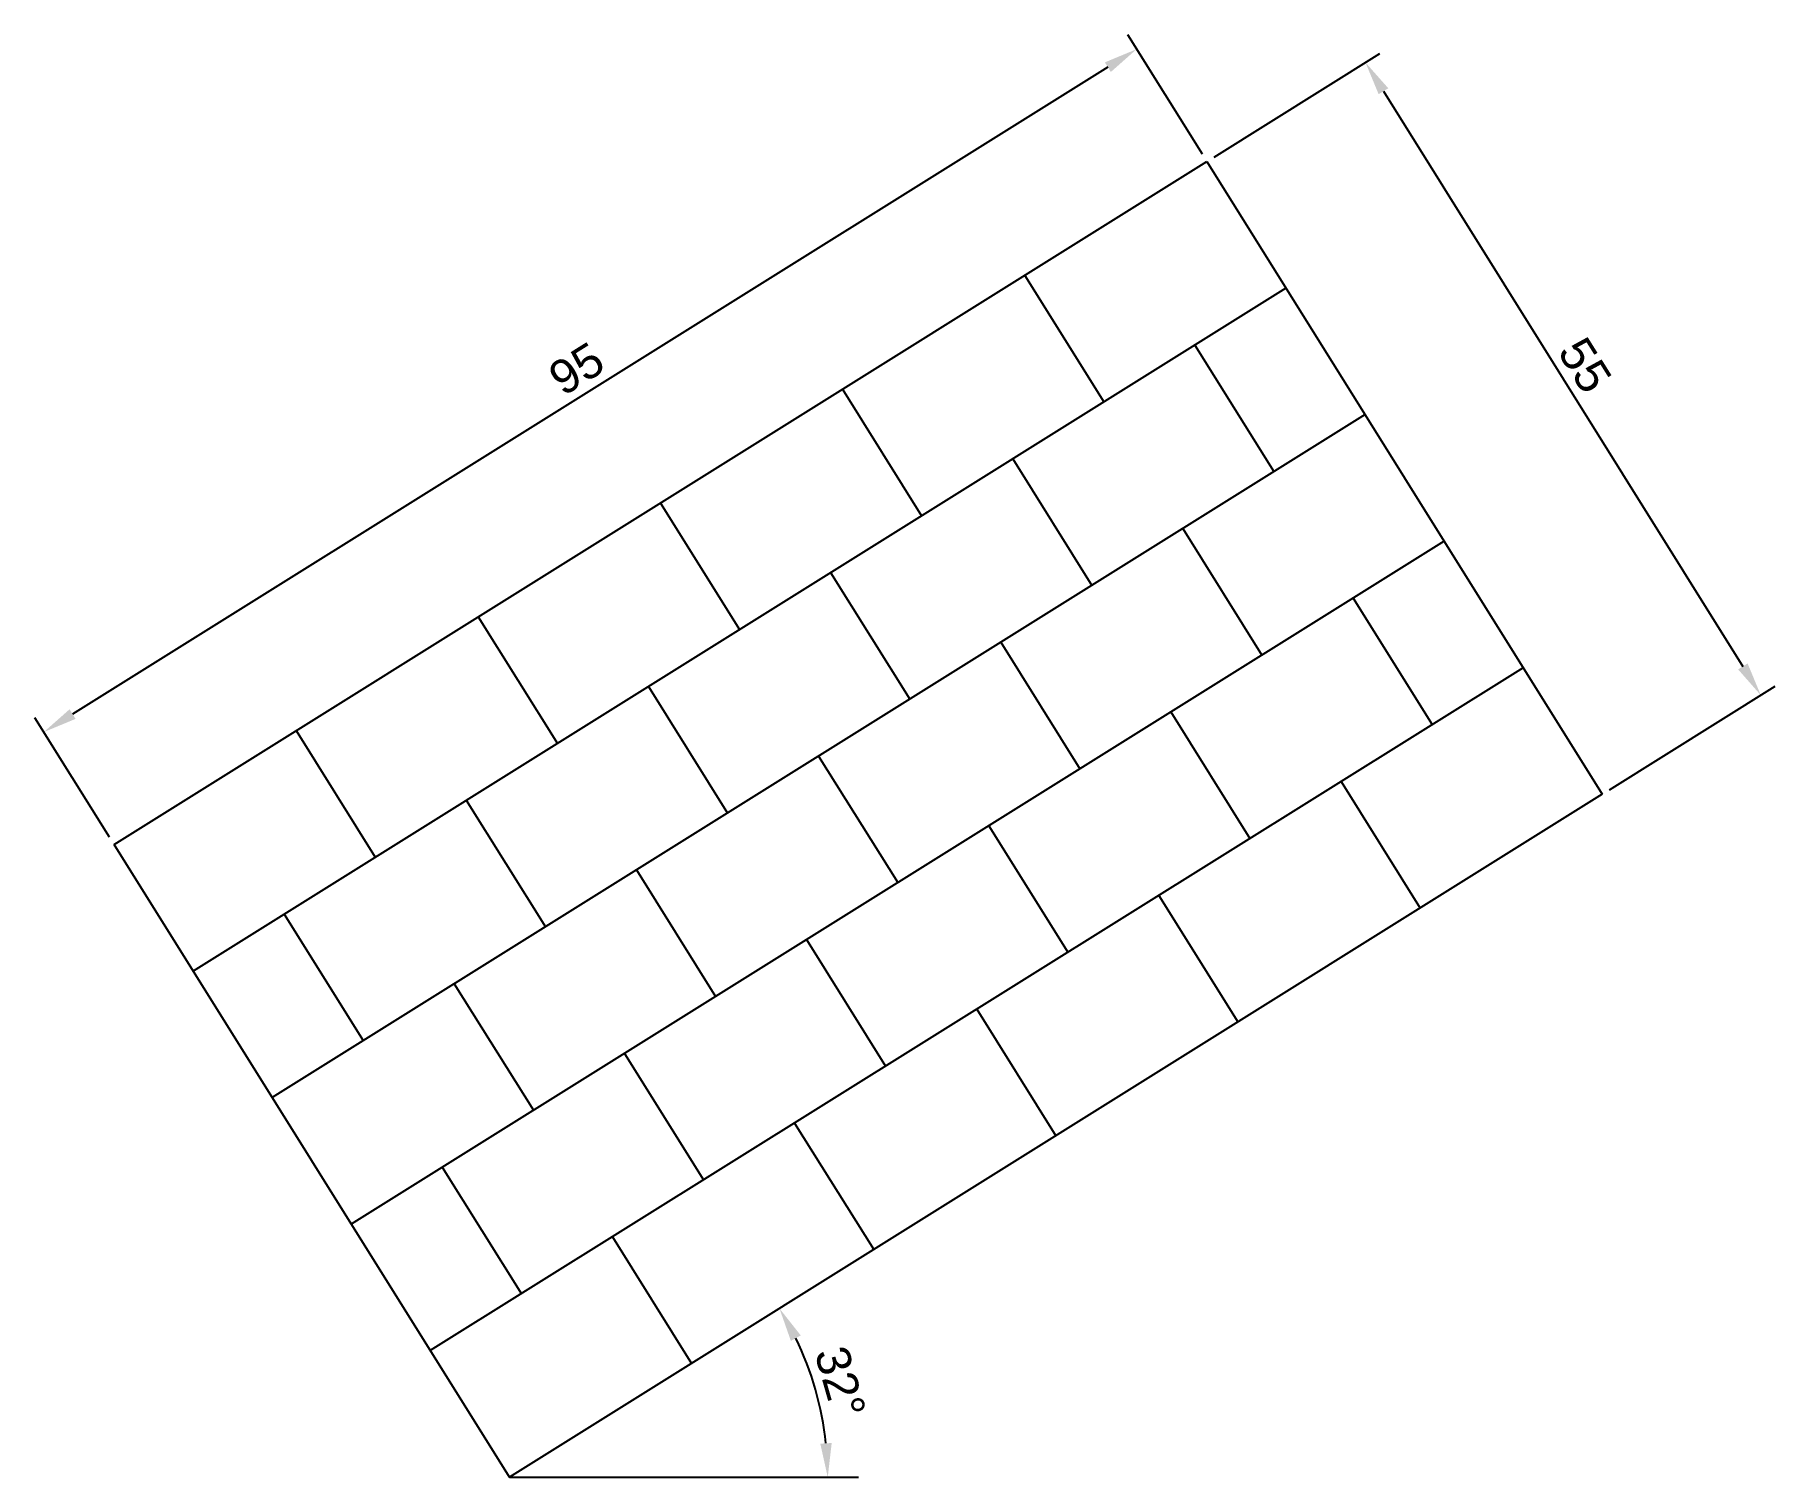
# Model space of a CAD drawing. Header units: millimetres. Extents: x 160 to 1325, y -518 to -340.
# Drawn here: x 765 to 893.3, y -455 to -348.7 of the extents above; entities that cross this region are included whole.
import ezdxf

# ---------------------------------------------------------------- set-up
doc = ezdxf.new("R2010")
doc.units = ezdxf.units.MM
doc.header["$PDMODE"] = 3
doc.styles.get("Standard").update_dxf_attribs({"font": 'arial.ttf'})
doc.dimstyles.new('副本 ISO-25', dxfattribs={"dimtxt": 2.5, "dimasz": 2.5, "dimexe": 1.25, "dimexo": 0.625, "dimtad": 1, "dimtxsty": 'Standard', "dimcen": 2.5, "dimadec": 0, "dimazin": 0, "dimtfac": 1, "dimtmove": 0, "dimatfit": 3, "dimfxl": 1, "dimarcsym": 0})

msp = doc.modelspace()

# ---------------------------------------------------------------- blocks, each defined once
blk = doc.blocks.new('*D58')
at = {"color": 0, "lineweight": -2, "transparency": 16777216}
blk.add_arc((800, -455), 23.47, 6.1049, 25.8951, dxfattribs=at)
at = {"color": 0, "transparency": 16777216}
for points in [[(820.75, -444.95), (821.48, -444.55), (819.91, -442.56)], [(823.76, -452.48), (822.92, -452.53), (823.47, -455)]]:
    blk.add_solid(points, dxfattribs=at)
at = {"layer": 'Defpoints', "color": 0, "transparency": 16777216}
for p in [(880.56, -404.66), (823.07, -450.66), (800, -455), (800, -455), (825.73, -455)]:
    blk.add_point(p, dxfattribs=at)
at = {"color": 0, "transparency": 16777216, "insert": (824.39, -448.01), "char_height": 2.5, "attachment_point": 5, "rotation": 286}
blk.add_mtext('32°', dxfattribs=at)
blk = doc.blocks.new('*D59')
at = {"color": 0, "lineweight": -2, "transparency": 16777216}
for p, q in [((851.95, -357.68), (864.17, -350.05)), ((864.43, -352.83), (890.93, -395.23)), ((881.09, -404.33), (893.31, -396.69))]:
    blk.add_line(p, q, dxfattribs=at)
at = {"color": 0, "transparency": 16777216}
for points in [[(864.79, -352.61), (864.08, -353.05), (863.11, -350.71)], [(891.28, -395.01), (890.58, -395.45), (892.25, -397.35)]]:
    blk.add_solid(points, dxfattribs=at)
at = {"layer": 'Defpoints', "color": 0, "transparency": 16777216}
for p in [(851.42, -358.02), (892.25, -397.35), (880.56, -404.66)]:
    blk.add_point(p, dxfattribs=at)
at = {"color": 0, "transparency": 16777216, "insert": (879.29, -373.03), "char_height": 2.5, "attachment_point": 5, "rotation": 302}
blk.add_mtext('55', dxfattribs=at)
blk = doc.blocks.new('*D60')
at = {"color": 0, "lineweight": -2, "transparency": 16777216}
for p, q in [((851.09, -357.48), (845.58, -348.67)), ((844.12, -351.06), (767.8, -398.75)), ((770.52, -407.83), (765.02, -399.01))]:
    blk.add_line(p, q, dxfattribs=at)
at = {"color": 0, "transparency": 16777216}
for points in [[(843.9, -350.7), (844.34, -351.41), (846.24, -349.73)], [(767.58, -398.39), (768.02, -399.1), (765.68, -400.07)]]:
    blk.add_solid(points, dxfattribs=at)
at = {"layer": 'Defpoints', "color": 0, "transparency": 16777216}
for p in [(851.42, -358.02), (765.68, -400.07), (770.85, -408.36)]:
    blk.add_point(p, dxfattribs=at)
at = {"color": 0, "transparency": 16777216, "insert": (804.95, -373.29), "char_height": 2.5, "attachment_point": 5, "rotation": 32}
blk.add_mtext('95', dxfattribs=at)

# ---------------------------------------------------------------- dimensions: what is measured, and where the dimension line sits
for p2, distance, picture, middle in [((770.854, -408.357), -9.769, '*D60', (804.952, -373.289)), ((880.565, -404.658), 13.783, '*D59', (879.289, -373.027))]:
    dim = msp.add_aligned_dim(p1=(851.419, -358.015), p2=p2, distance=distance, dimstyle='副本 ISO-25')
    dim.commit()
    dim.dimension.update_dxf_attribs({"geometry": picture, "text_midpoint": middle})
dim = msp.add_angular_dim_2l(base=(823.069, -450.655), line1=((880.565, -404.658), (800, -455)), line2=((800, -455), (825.734, -455)), dimstyle='副本 ISO-25')
dim.commit()
dim.dimension.update_dxf_attribs({"geometry": '*D58', "text_midpoint": (824.393, -448.005)})

# ---------------------------------------------------------------- hatches: boundary and pattern name
h = msp.add_hatch()
h.set_pattern_fill('AR-B816', color=256, angle=32, style=0)
h.set_pattern_definition([(32, (770.85, -408.36), (-107.68, 172.32), []), (122, (770.85, -408.36), (-280, 64.64), [203.2, -203.2])])
h.paths.add_polyline_path([(851.419, -358.015), (770.854, -408.357), (800, -455), (880.565, -404.658)], flags=17)
h.paths.add_polyline_path([(770.854, -408.357), (851.419, -358.015), (880.565, -404.658), (800, -455)])
h = msp.add_hatch()
h.set_pattern_fill('AR-B816', color=256, angle=32, style=0)
h.set_pattern_definition([(32, (-119.55, -493.07), (-107.68, 172.323), []), (122, (-119.55, -493.07), (-280.003, 64.644), [203.2, -203.2])])
h.paths.add_polyline_path([(851.419, -358.015), (770.854, -408.357), (800, -455), (880.565, -404.658)], flags=17)
h.paths.add_polyline_path([(770.854, -408.357), (851.419, -358.015), (880.565, -404.658), (800, -455)])

# ---------------------------------------------------------------- linework, layer by layer
for p, q in [((837.992, -366.405), (843.821, -375.734)), ((857.248, -367.344), (776.684, -417.686)), ((850.534, -371.539), (856.364, -380.867)), ((824.564, -374.796), (830.393, -384.124)), ((863.077, -376.672), (782.513, -427.014)), ((837.107, -379.929), (842.936, -389.258)), ((811.137, -383.186), (816.966, -392.515)), ((868.906, -386.001), (788.342, -436.343)), ((849.65, -385.062), (855.479, -394.391)), ((823.68, -388.32), (829.509, -397.648)), ((862.193, -390.196), (868.022, -399.524)), ((797.709, -391.577), (803.538, -400.905)), ((836.222, -393.453), (842.051, -402.781)), ((874.735, -395.329), (794.171, -445.671)), ((810.252, -396.71), (816.081, -406.038)), ((848.765, -398.586), (854.594, -407.915)), ((784.282, -399.967), (790.111, -409.295)), ((822.795, -401.843), (828.624, -411.172)), ((861.308, -403.72), (867.137, -413.048)), ((796.825, -405.1), (802.654, -414.429)), ((835.338, -406.977), (841.167, -416.305)), ((809.368, -410.234), (815.197, -419.562)), ((847.881, -412.11), (853.71, -421.438)), ((783.397, -413.491), (789.226, -422.819)), ((821.91, -415.367), (827.739, -424.696)), ((795.94, -418.624), (801.769, -427.953)), ((834.453, -420.5), (840.282, -429.829)), ((808.483, -423.757), (814.312, -433.086)), ((821.026, -428.891), (826.855, -438.219)), ((795.055, -432.148), (800.885, -441.476)), ((807.598, -437.281), (813.427, -446.61)), ((800, -455), (825.734, -455))]:
    msp.add_line(p, q)
for points in [[(770.854, -408.357), (851.419, -358.015)], [(851.419, -358.015), (880.565, -404.658)], [(880.565, -404.658), (800, -455), (770.854, -408.357)]]:
    msp.add_lwpolyline(points)

msp.set_redraw_order([(e.dxf.handle, doc.entitydb.next_handle()) for e in msp.query("TEXT MTEXT ATTDEF DIMENSION ARC_DIMENSION")])  # texts and dimensions are drawn at this point

doc.saveas('drawing.dxf')
